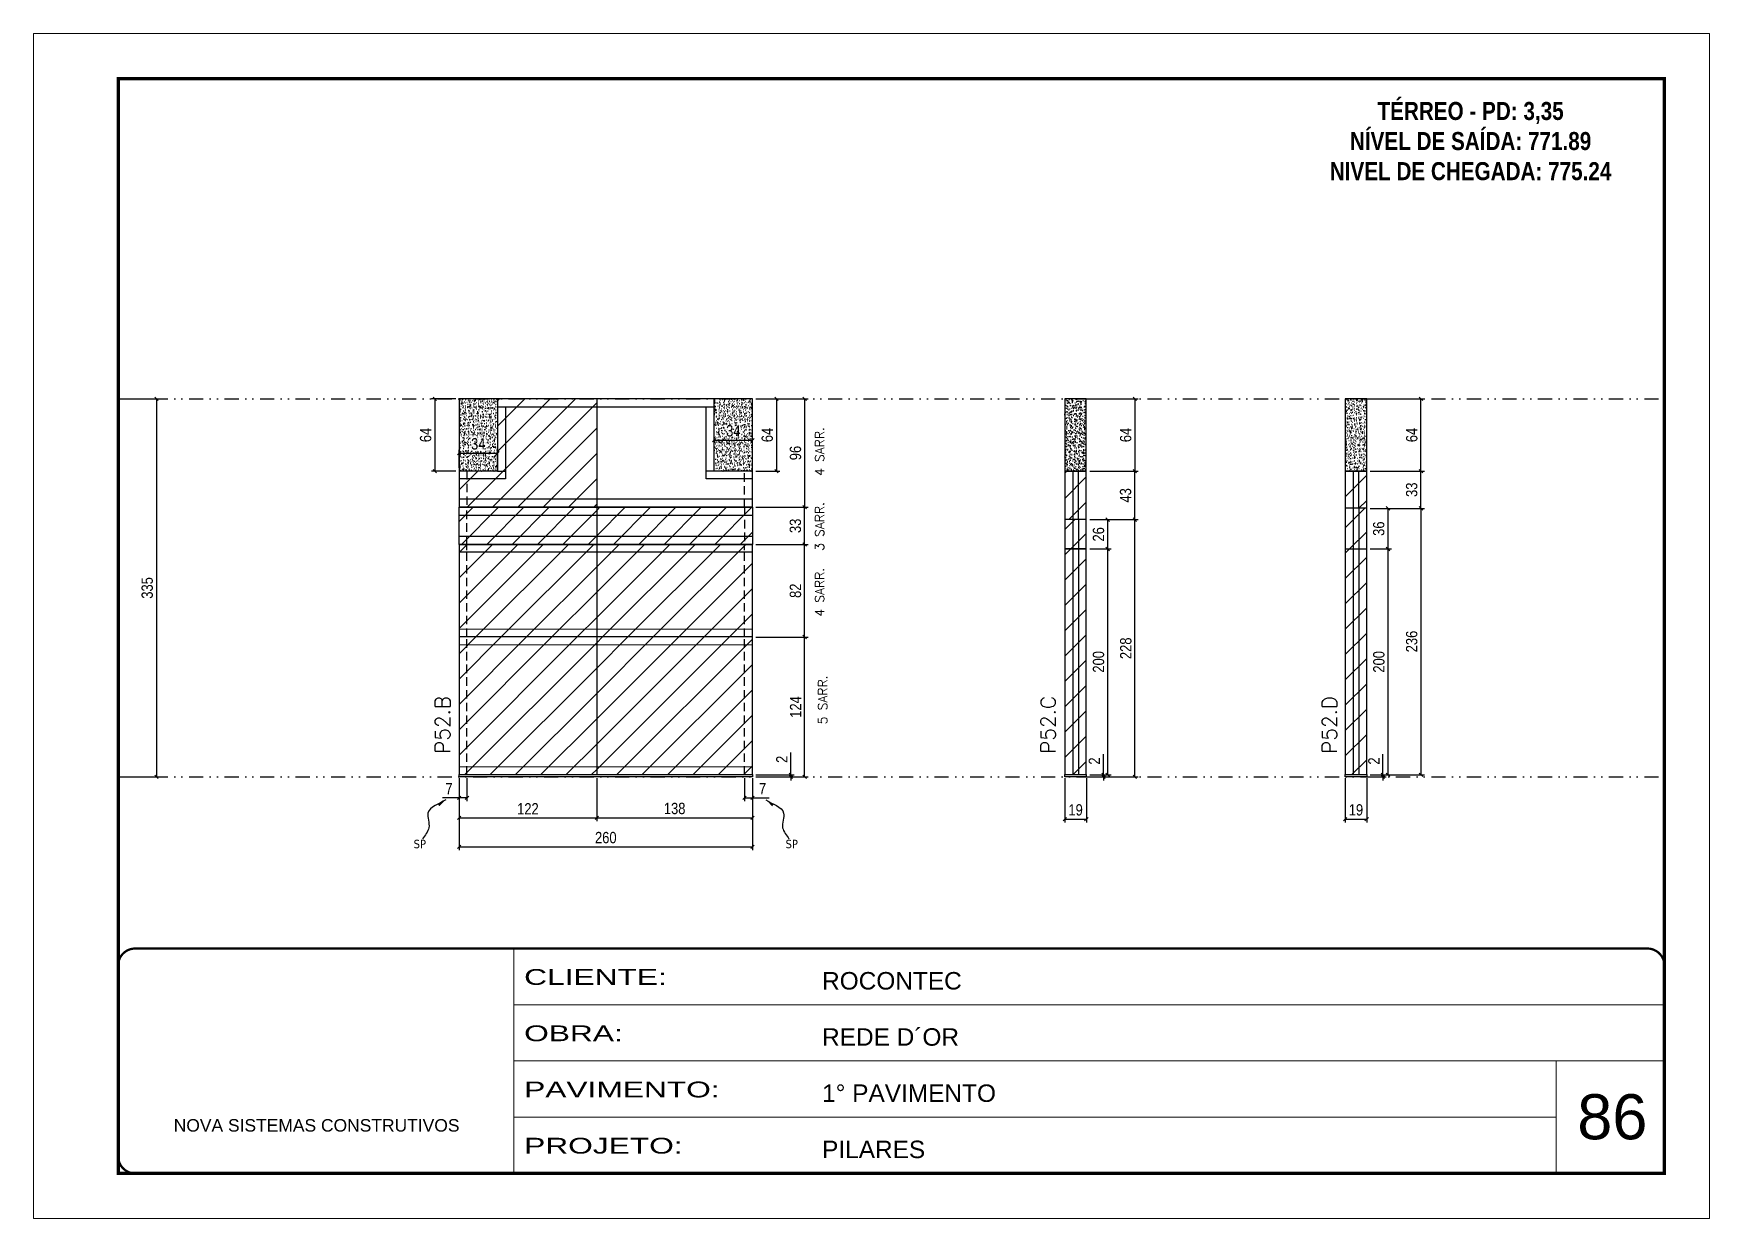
# Model space of a CAD drawing. Extents: x 2949 to 9203, y -16089 to 12527.
# Drawn here: x 4548 to 6033, y -12643 to -11593 of the extents above; entities that cross this region are included whole.
import ezdxf

# ---------------------------------------------------------------- set-up
doc = ezdxf.new("R2010")
doc.units = 0
for name, pattern in [('CONTINUO', [0]), ('DASHED', [0.75, 0.5, -0.25]), ('DIVIDE2', [0.625, 0.25, -0.125, 0, -0.125, 0, -0.125]), ('HIDDEN', [0.375, 0.25, -0.125])]:
    doc.linetypes.add(name, pattern=pattern)
for name, color, linetype, lineweight in [('CARIMBO', 255, 'Continuous', 9), ('Folhas', 255, 'Continuous', 9), ('Hachura', 251, 'Continuous', 9), ('Sarr 2.2x7', 40, 'Continuous', 9), ('SARRAFO DE PRESSAO', 251, 'DASHED', 9), ('Texto Seção', 7, 'Continuous', 15)]:
    doc.layers.add(name, color=color, linetype=linetype, lineweight=lineweight)
for name, color, linetype in [('COTA', 241, 'Continuous'), ('NOMENCLATURA', 7, 'Continuous'), ('Nível', 160, 'Continuous'), ('Painéis', 200, 'Continuous'), ('SARR_2.2x7', 40, 'Continuous'), ('Sarrafo de Pressão', 42, 'HIDDEN'), ('texto', 7, 'Continuous')]:
    doc.layers.add(name, color=color, linetype=linetype)
doc.styles.add('ARIAL', font='arial.ttf')
doc.styles.add('COTA TECNICA', font='techl___.ttf', dxfattribs={"height": 10})
doc.styles.add('COTA TECNICA-50', font='techl___.ttf', dxfattribs={"height": 10})
doc.styles.add('REGUA-120', font='ROMANS.shx', dxfattribs={"height": 15})
doc.styles.add('ROMANC', font='techb___.ttf', dxfattribs={"height": 2.5})
doc.styles.add('ROMANS', font='romans.shx')
doc.styles.get("Standard").update_dxf_attribs({"font": 'arial.ttf'})
doc.styles.add('Tecnologia', font='')
doc.styles.get('Tecnologia').set_extended_font_data('Forgotten Futurist')
doc.dimstyles.new('COTA PAINEL-50', dxfattribs={"dimtxt": 10, "dimasz": 3, "dimexe": 3, "dimexo": 3, "dimgap": 3, "dimtad": 1, "dimdec": 1, "dimzin": 12, "dimdsep": 46, "dimtxsty": 'COTA TECNICA-50', "dimblk1": 'OBLIQUE', "dimblk2": 'OBLIQUE', "dimsah": 1, "dimcen": 0.9, "dimclrd": 4, "dimclre": 4, "dimclrt": 240, "dimadec": 1, "dimazin": 3, "dimtfac": 1, "dimtdec": 1, "dimtmove": 0, "dimatfit": 3, "dimfxl": 1, "dimtolj": 1, "dimtzin": 12, "dimarcsym": 0})
doc.dimstyles.new('PAINEL', dxfattribs={"dimtxt": 10, "dimasz": 3, "dimexe": 3, "dimexo": 3, "dimgap": 3, "dimtad": 1, "dimdec": 1, "dimzin": 12, "dimdsep": 46, "dimtxsty": 'COTA TECNICA', "dimblk1": 'OBLIQUE', "dimblk2": 'OBLIQUE', "dimsah": 1, "dimcen": 0.9, "dimclrd": 4, "dimclre": 4, "dimclrt": 240, "dimadec": 1, "dimazin": 3, "dimtfac": 1, "dimtdec": 1, "dimtmove": 0, "dimatfit": 3, "dimfxl": 1, "dimtolj": 1, "dimtzin": 12, "dimarcsym": 0})
doc.dimstyles.get("Standard").update_dxf_attribs({"dimtxt": 0.18, "dimasz": 0.18, "dimexe": 0.18, "dimexo": 0.0625, "dimgap": 0.09, "dimtad": 0, "dimtih": 1, "dimtoh": 1, "dimdec": 4, "dimzin": 0, "dimdsep": 46, "dimtxsty": 'Standard', "dimcen": 0.09, "dimadec": 0, "dimazin": 0, "dimtfac": 1, "dimtdec": 4, "dimtofl": 0, "dimtmove": 0, "dimatfit": 3, "dimfxl": 1, "dimtolj": 1, "dimtzin": 0, "dimarcsym": 0})
pattern_1 = [(45, (-127670.467, -38793.522), (-11.2253202, 11.2253202), [])]

msp = doc.modelspace()

# ---------------------------------------------------------------- texts
at = {"layer": 'CARIMBO', "style": 'ARIAL'}
msp.add_text('86', height=40, dxfattribs=at).set_placement((5915.39, -12573.2))
at = {"layer": 'NOMENCLATURA', "color": 2, "insert": (5820.86, -11627.28), "char_height": 16, "attachment_point": 2, "style": 'ROMANC'}
msp.add_mtext_dynamic_manual_height_columns('\\PTÉRREO - PD: 3,35\\PNÍVEL DE SAÍDA: 771.89\\PNIVEL DE CHEGADA: 775.24', width=300.2766, gutter_width=1, heights=[0], dxfattribs=at)
at = {"layer": 'texto', "color": 0, "char_height": 7.5, "attachment_point": 5}
for insert in [(4889.81, -12311.55), (5219.36, -12311.55)]:
    msp.add_mtext('{\\fTahoma|b0|i0|c0|p34;\\C4;SP}', dxfattribs=dict(at, insert=insert))
at = {"layer": 'Texto Seção', "linetype": 'Continuous', "style": 'ROMANS'}
for s, p in [('4 SARR.', (5248.02, -11985.37)), ('3 SARR.', (5248.02, -12051.75)), ('4 SARR.', (5248.02, -12110.06)), ('5 SARR.', (5250.73, -12205.43))]:
    msp.add_text(s, height=8, rotation=90, dxfattribs=at).set_placement(p)
at = {"layer": 'Texto Seção', "char_height": 13, "width": 285.3299, "attachment_point": 7, "rotation": 90, "style": 'REGUA-120'}
for s, insert in [('P52.B', (4916.56, -12231.59)), ('P52.C', (5453.04, -12231.59)), ('P52.D', (5702.48, -12231.59))]:
    msp.add_mtext(s, dxfattribs=dict(at, insert=insert))

# ---------------------------------------------------------------- blocks, each defined once
blk = doc.blocks.new('9999999999')
at = {"color": 30, "linetype": 'CONTINUO'}
for p, q in [((98564.6, 34230.2), (98564.6, 34429.4)), ((98564.6, 34379.6), (99584, 34379.6)), ((98564.6, 34329.8), (99488, 34329.8)), ((99584, 34329.8), (99488, 34329.8)), ((99488, 34329.8), (99488, 34230.2)), ((98564.6, 34280), (99488, 34280))]:
    blk.add_line(p, q, dxfattribs=at)
at = {"color": 30, "linetype": 'CONTINUO', "const_width": 2}
blk.add_lwpolyline([(99584, 34230.2), (99584, 34414.4, 0.414214), (99569, 34429.4), (98229, 34429.4, 0.414214), (98214, 34414.4), (98214, 34245.2, 0.414214), (98229, 34230.2), (99584, 34230.2)], format="xyb", dxfattribs=at)
at = {"layer": 'Folhas'}
blk.add_lwpolyline([(98139, 34190.2), (99624, 34190.2), (99624, 35240.2), (98139, 35240.2)], close=True, dxfattribs=at)
at = {"layer": 'Folhas', "color": 30, "const_width": 3}
blk.add_lwpolyline([(98214, 34230.2), (99584, 34230.2), (99584, 35200.2), (98214, 35200.2)], close=True, dxfattribs=at)
at = {"color": 7, "linetype": 'Continuous', "ltscale": 5, "style": 'ARIAL'}
for s, height, p in [('ROCONTEC', 15.48, (98837.7, 34393.1)), ('REDE D´OR', 15.48, (98837.7, 34343.3)), ('1° PAVIMENTO', 15.483, (98837.7, 34293.5)), ('NOVA SISTEMAS CONSTRUTIVOS', 11.059, (98263.2, 34267.2)), ('PILARES', 15.48, (98837.7, 34243.7))]:
    blk.add_text(s, height=height, dxfattribs=at).set_placement(p)
at = {"layer": 'Folhas', "color": 7, "style": 'Tecnologia', "width": 1.5}
for s, p in [('CLIENTE:', (98573.7, 34397.2)), ('OBRA:', (98573.7, 34347.3)), ('PAVIMENTO:', (98573.7, 34297.5)), ('PROJETO:', (98573.7, 34247.7))]:
    blk.add_text(s, height=14, dxfattribs=at).set_placement(p)
blk = doc.blocks.new('_Oblique')
at = {"color": 0, "linetype": 'ByBlock', "lineweight": -2}
blk.add_line((-0.5, -0.5), (0.5, 0.5), dxfattribs=at)
blk = doc.blocks.new('*D3064')
at = {"layer": 'COTA', "color": 4, "linetype": 'ByBlock', "lineweight": -2, "transparency": 16777216}
for p, q in [((4625.5, -11917.1), (4659.5, -11917.1)), ((4656.5, -11917.1), (4656.5, -12252.1)), ((4625.5, -12252.1), (4659.5, -12252.1))]:
    blk.add_line(p, q, dxfattribs=at)
at = {"layer": 'Defpoints', "color": 0, "linetype": 'ByBlock', "transparency": 16777216}
for p in [(4622.5, -11917.1), (4622.5, -12252.1), (4656.5, -12252.1)]:
    blk.add_point(p, dxfattribs=at)
at = {"layer": 'COTA', "color": 4, "linetype": 'ByBlock', "lineweight": -2, "transparency": 16777216, "xscale": 3, "yscale": 3, "zscale": 3}
for p, rotation in [((4656.5, -11917.1), 90), ((4656.5, -12252.1), 270)]:
    blk.add_blockref('_Oblique', p, dxfattribs=dict(at, rotation=rotation))
at = {"layer": 'COTA', "color": 240, "linetype": 'ByBlock', "transparency": 16777216, "insert": (4648.3, -12084.6), "char_height": 10, "attachment_point": 5, "rotation": 90, "style": 'COTA TECNICA'}
blk.add_mtext('\\A1;335', dxfattribs=at)
blk = doc.blocks.new('*D3030')
at = {"layer": 'COTA', "color": 4, "lineweight": -2, "transparency": 16777216}
for p, q in [((5461.4, -12253.1), (5461.4, -12292.4)), ((5480.4, -12253.1), (5480.4, -12292.4)), ((5461.4, -12289.4), (5480.4, -12289.4))]:
    blk.add_line(p, q, dxfattribs=at)
at = {"layer": 'Defpoints', "color": 0, "transparency": 16777216}
for p in [(5461.4, -12250.1), (5480.4, -12250.1), (5480.4, -12289.4)]:
    blk.add_point(p, dxfattribs=at)
at = {"layer": 'COTA', "color": 4, "lineweight": -2, "transparency": 16777216, "xscale": 3, "yscale": 3, "zscale": 3, "rotation": 180}
blk.add_blockref('_Oblique', (5461.4, -12289.4), dxfattribs=at)
at = {"layer": 'COTA', "color": 4, "lineweight": -2, "transparency": 16777216, "xscale": 3, "yscale": 3, "zscale": 3}
blk.add_blockref('_Oblique', (5480.4, -12289.4), dxfattribs=at)
at = {"layer": 'COTA', "color": 240, "transparency": 16777216, "insert": (5470.9, -12281.3), "char_height": 10, "attachment_point": 5, "style": 'COTA TECNICA'}
blk.add_mtext('\\A1;19', dxfattribs=at)
blk = doc.blocks.new('*D3031')
at = {"layer": 'COTA', "color": 4, "lineweight": -2, "transparency": 16777216}
for p, q in [((5709.8, -12253.1), (5709.8, -12292.4)), ((5728.8, -12253.1), (5728.8, -12292.4)), ((5709.8, -12289.4), (5728.8, -12289.4))]:
    blk.add_line(p, q, dxfattribs=at)
at = {"layer": 'Defpoints', "color": 0, "transparency": 16777216}
for p in [(5709.8, -12250.1), (5728.8, -12250.1), (5728.8, -12289.4)]:
    blk.add_point(p, dxfattribs=at)
at = {"layer": 'COTA', "color": 4, "lineweight": -2, "transparency": 16777216, "xscale": 3, "yscale": 3, "zscale": 3, "rotation": 180}
blk.add_blockref('_Oblique', (5709.8, -12289.4), dxfattribs=at)
at = {"layer": 'COTA', "color": 4, "lineweight": -2, "transparency": 16777216, "xscale": 3, "yscale": 3, "zscale": 3}
blk.add_blockref('_Oblique', (5728.8, -12289.4), dxfattribs=at)
at = {"layer": 'COTA', "color": 240, "transparency": 16777216, "insert": (5719.3, -12281.3), "char_height": 10, "attachment_point": 5, "style": 'COTA TECNICA'}
blk.add_mtext('\\A1;19', dxfattribs=at)
blk = doc.blocks.new('*D3032')
at = {"layer": 'COTA', "color": 4, "lineweight": -2, "transparency": 16777216}
for p, q in [((5731.8, -12014.1), (5779.9, -12014.1)), ((5776.9, -12014.1), (5776.9, -12250.1)), ((5731.8, -12250.1), (5779.9, -12250.1))]:
    blk.add_line(p, q, dxfattribs=at)
at = {"layer": 'Defpoints', "color": 0, "transparency": 16777216}
for p in [(5728.8, -12014.1), (5728.8, -12250.1), (5776.9, -12250.1)]:
    blk.add_point(p, dxfattribs=at)
at = {"layer": 'COTA', "color": 4, "lineweight": -2, "transparency": 16777216, "xscale": 3, "yscale": 3, "zscale": 3}
for p, rotation in [((5776.9, -12014.1), 90), ((5776.9, -12250.1), 270)]:
    blk.add_blockref('_Oblique', p, dxfattribs=dict(at, rotation=rotation))
at = {"layer": 'COTA', "color": 240, "transparency": 16777216, "insert": (5768.7, -12132.1), "char_height": 10, "attachment_point": 5, "rotation": 90, "style": 'COTA TECNICA'}
blk.add_mtext('\\A1;236', dxfattribs=at)
blk = doc.blocks.new('*D3033')
at = {"layer": 'COTA', "color": 4, "lineweight": -2, "transparency": 16777216}
for p, q in [((5731.8, -11917.1), (5779.9, -11917.1)), ((5776.9, -11981.1), (5776.9, -11917.1)), ((5731.8, -11981.1), (5779.9, -11981.1))]:
    blk.add_line(p, q, dxfattribs=at)
at = {"layer": 'Defpoints', "color": 0, "transparency": 16777216}
for p in [(5728.8, -11917.1), (5776.9, -11917.1), (5728.8, -11981.1)]:
    blk.add_point(p, dxfattribs=at)
at = {"layer": 'COTA', "color": 4, "lineweight": -2, "transparency": 16777216, "xscale": 3, "yscale": 3, "zscale": 3}
for p, rotation in [((5776.9, -11917.1), 90), ((5776.9, -11981.1), 270)]:
    blk.add_blockref('_Oblique', p, dxfattribs=dict(at, rotation=rotation))
at = {"layer": 'COTA', "color": 240, "transparency": 16777216, "insert": (5768.8, -11949.1), "char_height": 10, "attachment_point": 5, "rotation": 90, "style": 'COTA TECNICA'}
blk.add_mtext('\\A1;64', dxfattribs=at)
blk = doc.blocks.new('*D3034')
at = {"layer": 'COTA', "color": 4, "lineweight": -2, "transparency": 16777216}
for p, q in [((5483.4, -12024.1), (5526.4, -12024.1)), ((5523.4, -12252.1), (5523.4, -12024.1)), ((5483.4, -12252.1), (5526.4, -12252.1))]:
    blk.add_line(p, q, dxfattribs=at)
at = {"layer": 'Defpoints', "color": 0, "transparency": 16777216}
for p in [(5480.4, -12024.1), (5523.4, -12024.1), (5480.4, -12252.1)]:
    blk.add_point(p, dxfattribs=at)
at = {"layer": 'COTA', "color": 4, "lineweight": -2, "transparency": 16777216, "xscale": 3, "yscale": 3, "zscale": 3}
for p, rotation in [((5523.4, -12024.1), 90), ((5523.4, -12252.1), 270)]:
    blk.add_blockref('_Oblique', p, dxfattribs=dict(at, rotation=rotation))
at = {"layer": 'COTA', "color": 240, "transparency": 16777216, "insert": (5515.4, -12138.1), "char_height": 10, "attachment_point": 5, "rotation": 90, "style": 'COTA TECNICA'}
blk.add_mtext('\\A1;228', dxfattribs=at)
blk = doc.blocks.new('*D3035')
at = {"layer": 'COTA', "color": 4, "lineweight": -2, "transparency": 16777216}
for p, q in [((5495.5, -12250.1), (5495.5, -12231.9)), ((5483.4, -12250.1), (5498.5, -12250.1)), ((5495.5, -12252.1), (5495.5, -12250.1)), ((5483.4, -12252.1), (5498.5, -12252.1)), ((5495.5, -12252.1), (5495.5, -12255.1))]:
    blk.add_line(p, q, dxfattribs=at)
at = {"layer": 'Defpoints', "color": 0, "transparency": 16777216}
for p in [(5480.4, -12250.1), (5495.5, -12250.1), (5480.4, -12252.1)]:
    blk.add_point(p, dxfattribs=at)
at = {"layer": 'COTA', "color": 4, "lineweight": -2, "transparency": 16777216, "xscale": 3, "yscale": 3, "zscale": 3}
for p, rotation in [((5495.5, -12250.1), 270), ((5495.5, -12252.1), 90)]:
    blk.add_blockref('_Oblique', p, dxfattribs=dict(at, rotation=rotation))
at = {"layer": 'COTA', "color": 240, "transparency": 16777216, "insert": (5487.5, -12238), "char_height": 10, "attachment_point": 5, "rotation": 90, "style": 'COTA TECNICA-50'}
blk.add_mtext('\\A1;2', dxfattribs=at)
blk = doc.blocks.new('*D3065')
at = {"layer": 'COTA', "color": 4, "linetype": 'ByBlock', "lineweight": -2, "transparency": 16777216}
for p, q in [((5483.4, -11917.1), (5526.4, -11917.1)), ((5523.4, -11917.1), (5523.4, -11981.1)), ((5483.4, -11981.1), (5526.4, -11981.1))]:
    blk.add_line(p, q, dxfattribs=at)
at = {"layer": 'Defpoints', "color": 0, "linetype": 'ByBlock', "transparency": 16777216}
for p in [(5480.4, -11917.1), (5480.4, -11981.1), (5523.4, -11981.1)]:
    blk.add_point(p, dxfattribs=at)
at = {"layer": 'COTA', "color": 4, "linetype": 'ByBlock', "lineweight": -2, "transparency": 16777216, "xscale": 3, "yscale": 3, "zscale": 3}
for p, rotation in [((5523.4, -11917.1), 90), ((5523.4, -11981.1), 270)]:
    blk.add_blockref('_Oblique', p, dxfattribs=dict(at, rotation=rotation))
at = {"layer": 'COTA', "color": 240, "linetype": 'ByBlock', "transparency": 16777216, "insert": (5515.3, -11949.1), "char_height": 10, "attachment_point": 5, "rotation": 90, "style": 'COTA TECNICA'}
blk.add_mtext('\\A1;64', dxfattribs=at)
blk = doc.blocks.new('*D3066')
at = {"layer": 'COTA', "color": 4, "linetype": 'ByBlock', "lineweight": -2, "transparency": 16777216}
for p, q in [((5483.4, -12050.1), (5502.3, -12050.1)), ((5499.3, -12250.1), (5499.3, -12050.1)), ((5483.4, -12250.1), (5502.3, -12250.1))]:
    blk.add_line(p, q, dxfattribs=at)
at = {"layer": 'Defpoints', "color": 0, "linetype": 'ByBlock', "transparency": 16777216}
for p in [(5480.4, -12050.1), (5499.3, -12050.1), (5480.4, -12250.1)]:
    blk.add_point(p, dxfattribs=at)
at = {"layer": 'COTA', "color": 4, "linetype": 'ByBlock', "lineweight": -2, "transparency": 16777216, "xscale": 3, "yscale": 3, "zscale": 3}
for p, rotation in [((5499.3, -12050.1), 90), ((5499.3, -12250.1), 270)]:
    blk.add_blockref('_Oblique', p, dxfattribs=dict(at, rotation=rotation))
at = {"layer": 'COTA', "color": 240, "linetype": 'ByBlock', "transparency": 16777216, "insert": (5491.2, -12150.1), "char_height": 10, "attachment_point": 5, "rotation": 90, "style": 'COTA TECNICA'}
blk.add_mtext('\\A1;200', dxfattribs=at)
blk = doc.blocks.new('*D3067')
at = {"layer": 'COTA', "color": 4, "linetype": 'ByBlock', "lineweight": -2, "transparency": 16777216}
for p, q in [((5483.4, -12024.1), (5502.3, -12024.1)), ((5499.3, -12050.1), (5499.3, -12024.1)), ((5483.4, -12050.1), (5502.3, -12050.1))]:
    blk.add_line(p, q, dxfattribs=at)
at = {"layer": 'Defpoints', "color": 0, "linetype": 'ByBlock', "transparency": 16777216}
for p in [(5480.4, -12024.1), (5499.3, -12024.1), (5480.4, -12050.1)]:
    blk.add_point(p, dxfattribs=at)
at = {"layer": 'COTA', "color": 4, "linetype": 'ByBlock', "lineweight": -2, "transparency": 16777216, "xscale": 3, "yscale": 3, "zscale": 3}
for p, rotation in [((5499.3, -12024.1), 90), ((5499.3, -12050.1), 270)]:
    blk.add_blockref('_Oblique', p, dxfattribs=dict(at, rotation=rotation))
at = {"layer": 'COTA', "color": 240, "linetype": 'ByBlock', "transparency": 16777216, "insert": (5491.2, -12037.1), "char_height": 10, "attachment_point": 5, "rotation": 90, "style": 'COTA TECNICA'}
blk.add_mtext('\\A1;26', dxfattribs=at)
blk = doc.blocks.new('*D3036')
at = {"layer": 'COTA', "color": 4, "linetype": 'ByBlock', "lineweight": -2, "transparency": 16777216}
for p, q in [((5731.8, -12050.1), (5750.7, -12050.1)), ((5747.7, -12250.1), (5747.7, -12050.1)), ((5731.8, -12250.1), (5750.7, -12250.1))]:
    blk.add_line(p, q, dxfattribs=at)
at = {"layer": 'Defpoints', "color": 0, "linetype": 'ByBlock', "transparency": 16777216}
for p in [(5728.8, -12050.1), (5747.7, -12050.1), (5728.8, -12250.1)]:
    blk.add_point(p, dxfattribs=at)
at = {"layer": 'COTA', "color": 4, "linetype": 'ByBlock', "lineweight": -2, "transparency": 16777216, "xscale": 3, "yscale": 3, "zscale": 3}
for p, rotation in [((5747.7, -12050.1), 90), ((5747.7, -12250.1), 270)]:
    blk.add_blockref('_Oblique', p, dxfattribs=dict(at, rotation=rotation))
at = {"layer": 'COTA', "color": 240, "linetype": 'ByBlock', "transparency": 16777216, "insert": (5739.6, -12150.1), "char_height": 10, "attachment_point": 5, "rotation": 90, "style": 'COTA TECNICA'}
blk.add_mtext('\\A1;200', dxfattribs=at)
blk = doc.blocks.new('*D3037')
at = {"layer": 'COTA', "color": 4, "linetype": 'ByBlock', "lineweight": -2, "transparency": 16777216}
for p, q in [((5731.8, -12014.1), (5750.7, -12014.1)), ((5747.7, -12050.1), (5747.7, -12014.1)), ((5731.8, -12050.1), (5750.7, -12050.1))]:
    blk.add_line(p, q, dxfattribs=at)
at = {"layer": 'Defpoints', "color": 0, "linetype": 'ByBlock', "transparency": 16777216}
for p in [(5728.8, -12014.1), (5747.7, -12014.1), (5728.8, -12050.1)]:
    blk.add_point(p, dxfattribs=at)
at = {"layer": 'COTA', "color": 4, "linetype": 'ByBlock', "lineweight": -2, "transparency": 16777216, "xscale": 3, "yscale": 3, "zscale": 3}
for p, rotation in [((5747.7, -12014.1), 90), ((5747.7, -12050.1), 270)]:
    blk.add_blockref('_Oblique', p, dxfattribs=dict(at, rotation=rotation))
at = {"layer": 'COTA', "color": 240, "linetype": 'ByBlock', "transparency": 16777216, "insert": (5739.5, -12032.1), "char_height": 10, "attachment_point": 5, "rotation": 90, "style": 'COTA TECNICA'}
blk.add_mtext('\\A1;36', dxfattribs=at)
blk = doc.blocks.new('*D3038')
at = {"layer": 'COTA', "color": 4, "lineweight": -2, "transparency": 16777216}
for p, q in [((4924.6, -12253.1), (4924.6, -12317)), ((5184.6, -12253.1), (5184.6, -12317)), ((4924.6, -12314), (5184.6, -12314))]:
    blk.add_line(p, q, dxfattribs=at)
at = {"layer": 'Defpoints', "color": 0, "transparency": 16777216}
for p in [(4924.6, -12250.1), (5184.6, -12250.1), (5184.6, -12314)]:
    blk.add_point(p, dxfattribs=at)
at = {"layer": 'COTA', "color": 4, "lineweight": -2, "transparency": 16777216, "xscale": 3, "yscale": 3, "zscale": 3, "rotation": 180}
blk.add_blockref('_Oblique', (4924.6, -12314), dxfattribs=at)
at = {"layer": 'COTA', "color": 4, "lineweight": -2, "transparency": 16777216, "xscale": 3, "yscale": 3, "zscale": 3}
blk.add_blockref('_Oblique', (5184.6, -12314), dxfattribs=at)
at = {"layer": 'COTA', "color": 240, "transparency": 16777216, "insert": (5054.6, -12305.9), "char_height": 10, "attachment_point": 5, "style": 'COTA TECNICA'}
blk.add_mtext('\\A1;260', dxfattribs=at)
blk = doc.blocks.new('*D3039')
at = {"layer": 'COTA', "color": 4, "lineweight": -2, "transparency": 16777216}
for p, q in [((4924.6, -12255.1), (4924.6, -12273.6)), ((4931.6, -12253.1), (4931.6, -12273.6)), ((4924.6, -12270.6), (4909.9, -12270.6)), ((4931.6, -12270.6), (4924.6, -12270.6))]:
    blk.add_line(p, q, dxfattribs=at)
at = {"layer": 'Defpoints', "color": 0, "transparency": 16777216}
for p in [(4931.6, -12250.1), (4924.6, -12252.1), (4924.6, -12270.6)]:
    blk.add_point(p, dxfattribs=at)
at = {"layer": 'COTA', "color": 4, "lineweight": -2, "transparency": 16777216, "xscale": 3, "yscale": 3, "zscale": 3, "rotation": 180}
blk.add_blockref('_Oblique', (4924.6, -12270.6), dxfattribs=at)
at = {"layer": 'COTA', "color": 4, "lineweight": -2, "transparency": 16777216, "xscale": 3, "yscale": 3, "zscale": 3}
blk.add_blockref('_Oblique', (4931.6, -12270.6), dxfattribs=at)
at = {"layer": 'COTA', "color": 240, "transparency": 16777216, "insert": (4915.7, -12262.5), "char_height": 10, "attachment_point": 5, "style": 'COTA TECNICA-50'}
blk.add_mtext('\\A1;7', dxfattribs=at)
blk = doc.blocks.new('*D3040')
at = {"layer": 'COTA', "color": 4, "lineweight": -2, "transparency": 16777216}
for p, q in [((5177.6, -12253.1), (5177.6, -12273.6)), ((5184.6, -12255.1), (5184.6, -12273.6)), ((5177.6, -12270.6), (5184.6, -12270.6)), ((5184.6, -12270.6), (5199.3, -12270.6))]:
    blk.add_line(p, q, dxfattribs=at)
at = {"layer": 'Defpoints', "color": 0, "transparency": 16777216}
for p in [(5177.6, -12250.1), (5184.6, -12252.1), (5184.6, -12270.6)]:
    blk.add_point(p, dxfattribs=at)
at = {"layer": 'COTA', "color": 4, "lineweight": -2, "transparency": 16777216, "xscale": 3, "yscale": 3, "zscale": 3, "rotation": 180}
blk.add_blockref('_Oblique', (5177.6, -12270.6), dxfattribs=at)
at = {"layer": 'COTA', "color": 4, "lineweight": -2, "transparency": 16777216, "xscale": 3, "yscale": 3, "zscale": 3}
blk.add_blockref('_Oblique', (5184.6, -12270.6), dxfattribs=at)
at = {"layer": 'COTA', "color": 240, "transparency": 16777216, "insert": (5193.5, -12262.5), "char_height": 10, "attachment_point": 5, "style": 'COTA TECNICA-50'}
blk.add_mtext('\\A1;7', dxfattribs=at)
blk = doc.blocks.new('*D3041')
at = {"layer": 'COTA', "color": 4, "lineweight": -2, "transparency": 16777216}
for p, q in [((5187.6, -12128.1), (5233.8, -12128.1)), ((5230.8, -12252.1), (5230.8, -12128.1)), ((5187.6, -12252.1), (5233.8, -12252.1))]:
    blk.add_line(p, q, dxfattribs=at)
at = {"layer": 'Defpoints', "color": 0, "transparency": 16777216}
for p in [(5184.6, -12128.1), (5230.8, -12128.1), (5184.6, -12252.1)]:
    blk.add_point(p, dxfattribs=at)
at = {"layer": 'COTA', "color": 4, "lineweight": -2, "transparency": 16777216, "xscale": 3, "yscale": 3, "zscale": 3}
for p, rotation in [((5230.8, -12128.1), 90), ((5230.8, -12252.1), 270)]:
    blk.add_blockref('_Oblique', p, dxfattribs=dict(at, rotation=rotation))
at = {"layer": 'COTA', "color": 240, "transparency": 16777216, "insert": (5222.8, -12190.1), "char_height": 10, "attachment_point": 5, "rotation": 90, "style": 'COTA TECNICA-50'}
blk.add_mtext('\\A1;124', dxfattribs=at)
blk = doc.blocks.new('*D3042')
at = {"layer": 'COTA', "color": 4, "lineweight": -2, "transparency": 16777216}
for p, q in [((5218.6, -12250.1), (5218.6, -12230.4)), ((5187.6, -12250.1), (5221.6, -12250.1)), ((5218.6, -12252.1), (5218.6, -12250.1)), ((5187.6, -12252.1), (5221.6, -12252.1)), ((5218.6, -12252.1), (5218.6, -12255.1))]:
    blk.add_line(p, q, dxfattribs=at)
at = {"layer": 'Defpoints', "color": 0, "transparency": 16777216}
for p in [(5184.6, -12250.1), (5184.6, -12252.1), (5218.6, -12252.1)]:
    blk.add_point(p, dxfattribs=at)
at = {"layer": 'COTA', "color": 4, "lineweight": -2, "transparency": 16777216, "xscale": 3, "yscale": 3, "zscale": 3}
for p, rotation in [((5218.6, -12250.1), 270), ((5218.6, -12252.1), 90)]:
    blk.add_blockref('_Oblique', p, dxfattribs=dict(at, rotation=rotation))
at = {"layer": 'COTA', "color": 240, "transparency": 16777216, "insert": (5210.6, -12236.5), "char_height": 10, "attachment_point": 5, "rotation": 90, "style": 'COTA TECNICA-50'}
blk.add_mtext('\\A1;2', dxfattribs=at)
blk = doc.blocks.new('*D3043')
at = {"layer": 'COTA', "color": 4, "linetype": 'ByBlock', "lineweight": -2, "transparency": 16777216}
for p, q in [((5187.6, -11917.1), (5233.8, -11917.1)), ((5230.8, -11917.1), (5230.8, -12013.1)), ((5187.6, -12013.1), (5233.8, -12013.1))]:
    blk.add_line(p, q, dxfattribs=at)
at = {"layer": 'Defpoints', "color": 0, "linetype": 'ByBlock', "transparency": 16777216}
for p in [(5184.6, -11917.1), (5184.6, -12013.1), (5230.8, -12013.1)]:
    blk.add_point(p, dxfattribs=at)
at = {"layer": 'COTA', "color": 4, "linetype": 'ByBlock', "lineweight": -2, "transparency": 16777216, "xscale": 3, "yscale": 3, "zscale": 3}
for p, rotation in [((5230.8, -11917.1), 90), ((5230.8, -12013.1), 270)]:
    blk.add_blockref('_Oblique', p, dxfattribs=dict(at, rotation=rotation))
at = {"layer": 'COTA', "color": 240, "linetype": 'ByBlock', "transparency": 16777216, "insert": (5222.7, -11965.1), "char_height": 10, "attachment_point": 5, "rotation": 90, "style": 'COTA TECNICA'}
blk.add_mtext('\\A1;96', dxfattribs=at)
blk = doc.blocks.new('*D3044')
at = {"layer": 'COTA', "color": 4, "linetype": 'ByBlock', "lineweight": -2, "transparency": 16777216}
for p, q in [((5187.6, -12046.1), (5233.8, -12046.1)), ((5230.8, -12128.1), (5230.8, -12046.1)), ((5187.6, -12128.1), (5233.8, -12128.1))]:
    blk.add_line(p, q, dxfattribs=at)
at = {"layer": 'Defpoints', "color": 0, "linetype": 'ByBlock', "transparency": 16777216}
for p in [(5184.6, -12046.1), (5230.8, -12046.1), (5184.6, -12128.1)]:
    blk.add_point(p, dxfattribs=at)
at = {"layer": 'COTA', "color": 4, "linetype": 'ByBlock', "lineweight": -2, "transparency": 16777216, "xscale": 3, "yscale": 3, "zscale": 3}
for p, rotation in [((5230.8, -12046.1), 90), ((5230.8, -12128.1), 270)]:
    blk.add_blockref('_Oblique', p, dxfattribs=dict(at, rotation=rotation))
at = {"layer": 'COTA', "color": 240, "linetype": 'ByBlock', "transparency": 16777216, "insert": (5222.7, -12087.1), "char_height": 10, "attachment_point": 5, "rotation": 90, "style": 'COTA TECNICA'}
blk.add_mtext('\\A1;82', dxfattribs=at)
blk = doc.blocks.new('*D3068')
at = {"layer": 'COTA', "color": 4, "linetype": 'ByBlock', "lineweight": -2, "transparency": 16777216}
for p, q in [((4924.6, -12253.1), (4924.6, -12291.4)), ((5046.6, -12253.1), (5046.6, -12291.4)), ((4924.6, -12288.4), (5046.6, -12288.4))]:
    blk.add_line(p, q, dxfattribs=at)
at = {"layer": 'Defpoints', "color": 0, "linetype": 'ByBlock', "transparency": 16777216}
for p in [(4924.6, -12250.1), (5046.6, -12250.1), (5046.6, -12288.4)]:
    blk.add_point(p, dxfattribs=at)
at = {"layer": 'COTA', "color": 4, "linetype": 'ByBlock', "lineweight": -2, "transparency": 16777216, "xscale": 3, "yscale": 3, "zscale": 3, "rotation": 180}
blk.add_blockref('_Oblique', (4924.6, -12288.4), dxfattribs=at)
at = {"layer": 'COTA', "color": 4, "linetype": 'ByBlock', "lineweight": -2, "transparency": 16777216, "xscale": 3, "yscale": 3, "zscale": 3}
blk.add_blockref('_Oblique', (5046.6, -12288.4), dxfattribs=at)
at = {"layer": 'COTA', "color": 240, "linetype": 'ByBlock', "transparency": 16777216, "insert": (4985.6, -12280.3), "char_height": 10, "attachment_point": 5, "style": 'COTA TECNICA'}
blk.add_mtext('\\A1;122', dxfattribs=at)
blk = doc.blocks.new('*D3069')
at = {"layer": 'COTA', "color": 4, "linetype": 'ByBlock', "lineweight": -2, "transparency": 16777216}
for p, q in [((5046.6, -12253.1), (5046.6, -12291.4)), ((5184.6, -12255.1), (5184.6, -12291.4)), ((5046.6, -12288.4), (5184.6, -12288.4))]:
    blk.add_line(p, q, dxfattribs=at)
at = {"layer": 'Defpoints', "color": 0, "linetype": 'ByBlock', "transparency": 16777216}
for p in [(5046.6, -12250.1), (5184.6, -12252.1), (5184.6, -12288.4)]:
    blk.add_point(p, dxfattribs=at)
at = {"layer": 'COTA', "color": 4, "linetype": 'ByBlock', "lineweight": -2, "transparency": 16777216, "xscale": 3, "yscale": 3, "zscale": 3, "rotation": 180}
blk.add_blockref('_Oblique', (5046.6, -12288.4), dxfattribs=at)
at = {"layer": 'COTA', "color": 4, "linetype": 'ByBlock', "lineweight": -2, "transparency": 16777216, "xscale": 3, "yscale": 3, "zscale": 3}
blk.add_blockref('_Oblique', (5184.6, -12288.4), dxfattribs=at)
at = {"layer": 'COTA', "color": 240, "linetype": 'ByBlock', "transparency": 16777216, "insert": (5115.6, -12280.1), "char_height": 10, "attachment_point": 5, "style": 'COTA TECNICA'}
blk.add_mtext('\\A1;138', dxfattribs=at)
blk = doc.blocks.new('*D3070')
at = {"layer": 'COTA', "color": 4, "linetype": 'ByBlock', "lineweight": -2, "transparency": 16777216}
for p, q in [((5187.6, -11917.1), (5208.8, -11917.1)), ((5205.8, -11917.1), (5205.8, -11981.1)), ((5187.6, -11981.1), (5208.8, -11981.1))]:
    blk.add_line(p, q, dxfattribs=at)
at = {"layer": 'Defpoints', "color": 0, "linetype": 'ByBlock', "transparency": 16777216}
for p in [(5184.6, -11917.1), (5184.6, -11981.1), (5205.8, -11981.1)]:
    blk.add_point(p, dxfattribs=at)
at = {"layer": 'COTA', "color": 4, "linetype": 'ByBlock', "lineweight": -2, "transparency": 16777216, "xscale": 3, "yscale": 3, "zscale": 3}
for p, rotation in [((5205.8, -11917.1), 90), ((5205.8, -11981.1), 270)]:
    blk.add_blockref('_Oblique', p, dxfattribs=dict(at, rotation=rotation))
at = {"layer": 'COTA', "color": 240, "linetype": 'ByBlock', "transparency": 16777216, "insert": (5197.7, -11949.1), "char_height": 10, "attachment_point": 5, "rotation": 90, "style": 'COTA TECNICA'}
blk.add_mtext('\\A1;64', dxfattribs=at)
blk = doc.blocks.new('*D3071')
at = {"layer": 'COTA', "color": 4, "linetype": 'ByBlock', "lineweight": -2, "transparency": 16777216}
for p, q in [((4921.6, -11917.1), (4900.1, -11917.1)), ((4903.1, -11917.1), (4903.1, -11981.1)), ((4921.6, -11981.1), (4900.1, -11981.1))]:
    blk.add_line(p, q, dxfattribs=at)
at = {"layer": 'Defpoints', "color": 0, "linetype": 'ByBlock', "transparency": 16777216}
for p in [(4924.6, -11917.1), (4903.1, -11981.1), (4924.6, -11981.1)]:
    blk.add_point(p, dxfattribs=at)
at = {"layer": 'COTA', "color": 4, "linetype": 'ByBlock', "lineweight": -2, "transparency": 16777216, "xscale": 3, "yscale": 3, "zscale": 3}
for p, rotation in [((4903.1, -11917.1), 90), ((4903.1, -11981.1), 270)]:
    blk.add_blockref('_Oblique', p, dxfattribs=dict(at, rotation=rotation))
at = {"layer": 'COTA', "color": 240, "linetype": 'ByBlock', "transparency": 16777216, "insert": (4895, -11949.1), "char_height": 10, "attachment_point": 5, "rotation": 90, "style": 'COTA TECNICA'}
blk.add_mtext('\\A1;64', dxfattribs=at)
blk = doc.blocks.new('*D3072')
at = {"layer": 'COTA', "color": 4, "linetype": 'ByBlock', "lineweight": -2, "transparency": 16777216}
for p, q in [((5743.2, -12250.1), (5743.2, -12231.9)), ((5731.8, -12250.1), (5746.2, -12250.1)), ((5743.2, -12252.1), (5743.2, -12250.1)), ((5731.8, -12252.1), (5746.2, -12252.1)), ((5743.2, -12252.1), (5743.2, -12255.1))]:
    blk.add_line(p, q, dxfattribs=at)
at = {"layer": 'Defpoints', "color": 0, "linetype": 'ByBlock', "transparency": 16777216}
for p in [(5728.8, -12250.1), (5743.2, -12250.1), (5728.8, -12252.1)]:
    blk.add_point(p, dxfattribs=at)
at = {"layer": 'COTA', "color": 4, "linetype": 'ByBlock', "lineweight": -2, "transparency": 16777216, "xscale": 3, "yscale": 3, "zscale": 3}
for p, rotation in [((5743.2, -12250.1), 270), ((5743.2, -12252.1), 90)]:
    blk.add_blockref('_Oblique', p, dxfattribs=dict(at, rotation=rotation))
at = {"layer": 'COTA', "color": 240, "linetype": 'ByBlock', "transparency": 16777216, "insert": (5735.2, -12238), "char_height": 10, "attachment_point": 5, "rotation": 90, "style": 'COTA TECNICA'}
blk.add_mtext('\\A1;2', dxfattribs=at)
blk = doc.blocks.new('*D3073')
at = {"layer": 'COTA', "color": 4, "linetype": 'ByBlock', "lineweight": -2, "transparency": 16777216}
for p, q in [((4924.6, -11978.1), (4924.6, -11962.2)), ((4924.6, -11965.2), (4958.6, -11965.2)), ((4958.6, -11978.1), (4958.6, -11962.2))]:
    blk.add_line(p, q, dxfattribs=at)
at = {"layer": 'Defpoints', "color": 0, "linetype": 'ByBlock', "transparency": 16777216}
for p in [(4958.6, -11965.2), (4924.6, -11981.1), (4958.6, -11981.1)]:
    blk.add_point(p, dxfattribs=at)
at = {"layer": 'COTA', "color": 4, "linetype": 'ByBlock', "lineweight": -2, "transparency": 16777216, "xscale": 3, "yscale": 3, "zscale": 3, "rotation": 180}
blk.add_blockref('_Oblique', (4924.6, -11965.2), dxfattribs=at)
at = {"layer": 'COTA', "color": 4, "linetype": 'ByBlock', "lineweight": -2, "transparency": 16777216, "xscale": 3, "yscale": 3, "zscale": 3}
blk.add_blockref('_Oblique', (4958.6, -11965.2), dxfattribs=at)
at = {"layer": 'COTA', "color": 240, "linetype": 'ByBlock', "transparency": 16777216, "insert": (4941.6, -11957), "char_height": 10, "attachment_point": 5, "style": 'COTA TECNICA'}
blk.add_mtext('\\A1;34', dxfattribs=at)
blk = doc.blocks.new('*D3074')
at = {"layer": 'COTA', "color": 4, "linetype": 'ByBlock', "lineweight": -2, "transparency": 16777216}
for p, q in [((5150.6, -11978.1), (5150.6, -11950.7)), ((5150.6, -11953.7), (5184.6, -11953.7)), ((5184.6, -11978.1), (5184.6, -11950.7))]:
    blk.add_line(p, q, dxfattribs=at)
at = {"layer": 'Defpoints', "color": 0, "linetype": 'ByBlock', "transparency": 16777216}
for p in [(5184.6, -11953.7), (5150.6, -11981.1), (5184.6, -11981.1)]:
    blk.add_point(p, dxfattribs=at)
at = {"layer": 'COTA', "color": 4, "linetype": 'ByBlock', "lineweight": -2, "transparency": 16777216, "xscale": 3, "yscale": 3, "zscale": 3, "rotation": 180}
blk.add_blockref('_Oblique', (5150.6, -11953.7), dxfattribs=at)
at = {"layer": 'COTA', "color": 4, "linetype": 'ByBlock', "lineweight": -2, "transparency": 16777216, "xscale": 3, "yscale": 3, "zscale": 3}
blk.add_blockref('_Oblique', (5184.6, -11953.7), dxfattribs=at)
at = {"layer": 'COTA', "color": 240, "linetype": 'ByBlock', "transparency": 16777216, "insert": (5167.6, -11945.5), "char_height": 10, "attachment_point": 5, "style": 'COTA TECNICA'}
blk.add_mtext('\\A1;34', dxfattribs=at)
blk = doc.blocks.new('*D3047')
at = {"layer": 'COTA', "color": 4, "lineweight": -2, "transparency": 16777216}
for p, q in [((5483.4, -11981.1), (5526.4, -11981.1)), ((5523.4, -12024.1), (5523.4, -11981.1)), ((5483.4, -12024.1), (5526.4, -12024.1))]:
    blk.add_line(p, q, dxfattribs=at)
at = {"layer": 'Defpoints', "color": 0, "transparency": 16777216}
for p in [(5480.4, -11981.1), (5523.4, -11981.1), (5480.4, -12024.1)]:
    blk.add_point(p, dxfattribs=at)
at = {"layer": 'COTA', "color": 4, "lineweight": -2, "transparency": 16777216, "xscale": 3, "yscale": 3, "zscale": 3}
for p, rotation in [((5523.4, -11981.1), 90), ((5523.4, -12024.1), 270)]:
    blk.add_blockref('_Oblique', p, dxfattribs=dict(at, rotation=rotation))
at = {"layer": 'COTA', "color": 240, "transparency": 16777216, "insert": (5515.2, -12002.6), "char_height": 10, "attachment_point": 5, "rotation": 90, "style": 'COTA TECNICA'}
blk.add_mtext('\\A1;43', dxfattribs=at)
blk = doc.blocks.new('*D3048')
at = {"layer": 'COTA', "color": 4, "lineweight": -2, "transparency": 16777216}
for p, q in [((5731.8, -11981.1), (5779.9, -11981.1)), ((5776.9, -12014.1), (5776.9, -11981.1)), ((5731.8, -12014.1), (5779.9, -12014.1))]:
    blk.add_line(p, q, dxfattribs=at)
at = {"layer": 'Defpoints', "color": 0, "transparency": 16777216}
for p in [(5728.8, -11981.1), (5776.9, -11981.1), (5728.8, -12014.1)]:
    blk.add_point(p, dxfattribs=at)
at = {"layer": 'COTA', "color": 4, "lineweight": -2, "transparency": 16777216, "xscale": 3, "yscale": 3, "zscale": 3}
for p, rotation in [((5776.9, -11981.1), 90), ((5776.9, -12014.1), 270)]:
    blk.add_blockref('_Oblique', p, dxfattribs=dict(at, rotation=rotation))
at = {"layer": 'COTA', "color": 240, "transparency": 16777216, "insert": (5768.7, -11997.6), "char_height": 10, "attachment_point": 5, "rotation": 90, "style": 'COTA TECNICA'}
blk.add_mtext('\\A1;33', dxfattribs=at)
blk = doc.blocks.new('*D3049')
at = {"layer": 'COTA', "color": 4, "lineweight": -2, "transparency": 16777216}
for p, q in [((5187.6, -12013.1), (5233.8, -12013.1)), ((5230.8, -12046.1), (5230.8, -12013.1)), ((5187.6, -12046.1), (5233.8, -12046.1))]:
    blk.add_line(p, q, dxfattribs=at)
at = {"layer": 'Defpoints', "color": 0, "transparency": 16777216}
for p in [(5184.6, -12013.1), (5230.8, -12013.1), (5184.6, -12046.1)]:
    blk.add_point(p, dxfattribs=at)
at = {"layer": 'COTA', "color": 4, "lineweight": -2, "transparency": 16777216, "xscale": 3, "yscale": 3, "zscale": 3}
for p, rotation in [((5230.8, -12013.1), 90), ((5230.8, -12046.1), 270)]:
    blk.add_blockref('_Oblique', p, dxfattribs=dict(at, rotation=rotation))
at = {"layer": 'COTA', "color": 240, "transparency": 16777216, "insert": (5222.6, -12029.6), "char_height": 10, "attachment_point": 5, "rotation": 90, "style": 'COTA TECNICA'}
blk.add_mtext('\\A1;33', dxfattribs=at)

# ---------------------------------------------------------------- dimensions: what is measured, and where the dimension line sits
at = {"layer": 'COTA', "linetype": 'ByBlock'}
for base, p1, p2, picture, middle in [((4656.53, -12252.06), (4622.53, -11917.06), (4622.53, -12252.06), '*D3064', (4648.31, -12084.56)), ((4903.14, -11981.06), (4924.59, -11917.06), (4924.59, -11981.06), '*D3071', (4895.04, -11949.06)), ((5205.79, -11981.06), (5184.59, -11917.06), (5184.59, -11981.06), '*D3070', (5197.69, -11949.06)), ((5523.45, -11981.06), (5480.37, -11917.06), (5480.37, -11981.06), '*D3065', (5515.35, -11949.06)), ((5230.83, -12046.06), (5184.59, -12128.06), (5184.59, -12046.06), '*D3044', (5222.73, -12087.06)), ((5499.27, -12050.06), (5480.37, -12250.06), (5480.37, -12050.06), '*D3066', (5491.17, -12150.06)), ((5747.72, -12050.06), (5728.81, -12250.06), (5728.81, -12050.06), '*D3036', (5739.62, -12150.06)), ((5743.23, -12250.06), (5728.81, -12252.06), (5728.81, -12250.06), '*D3072', (5735.23, -12238))]:
    dim = msp.add_linear_dim(base=base, p1=p1, p2=p2, angle=90, dimstyle='PAINEL', dxfattribs=at)
    dim.commit()
    dim.dimension.update_dxf_attribs({"geometry": picture, "text_midpoint": middle})
dim = msp.add_linear_dim(base=(5230.83, -12013.06), p1=(5184.59, -11917.06), p2=(5184.59, -12013.06), angle=90, dimstyle='PAINEL', dxfattribs=at)
dim.commit()
dim.dimension.update_dxf_attribs({"geometry": '*D3043', "text_midpoint": (5230.83, -11965.06), "dimtype": 160})
at = {"layer": 'COTA'}
for base, p1, p2, picture, middle in [((5776.94, -11917.06), (5728.81, -11981.06), (5728.81, -11917.06), '*D3033', (5768.84, -11949.06)), ((5776.94, -12250.06), (5728.81, -12014.06), (5728.81, -12250.06), '*D3032', (5768.72, -12132.06)), ((5523.45, -12024.06), (5480.37, -12252.06), (5480.37, -12024.06), '*D3034', (5515.35, -12138.06))]:
    dim = msp.add_linear_dim(base=base, p1=p1, p2=p2, angle=90, dimstyle='PAINEL', override={"dimarcsym": 2}, dxfattribs=at)
    dim.commit()
    dim.dimension.update_dxf_attribs({"geometry": picture, "text_midpoint": middle})
at = {"layer": 'COTA', "linetype": 'ByBlock'}
for base, p1, p2, picture, middle in [((5184.59, -11953.72), (5150.59, -11981.06), (5184.59, -11981.06), '*D3074', (5167.59, -11945.5)), ((4958.59, -11965.22), (4924.59, -11981.06), (4958.59, -11981.06), '*D3073', (4941.59, -11957)), ((5046.59, -12288.37), (4924.59, -12250.06), (5046.59, -12250.06), '*D3068', (4985.59, -12280.31))]:
    dim = msp.add_linear_dim(base=base, p1=p1, p2=p2, dimstyle='PAINEL', dxfattribs=at)
    dim.commit()
    dim.dimension.update_dxf_attribs({"geometry": picture, "text_midpoint": middle})
at = {"layer": 'COTA'}
for base, p1, p2, angle, dimstyle, picture, middle in [((5523.45, -11981.06), (5480.37, -12024.06), (5480.37, -11981.06), 90, 'PAINEL', '*D3047', (5515.23, -12002.56)), ((5776.94, -11981.06), (5728.81, -12014.06), (5728.81, -11981.06), 90, 'PAINEL', '*D3048', (5768.72, -11997.56)), ((5230.83, -12013.06), (5184.59, -12046.06), (5184.59, -12013.06), 90, 'PAINEL', '*D3049', (5222.61, -12029.56)), ((5230.83, -12128.06), (5184.59, -12252.06), (5184.59, -12128.06), 90, 'COTA PAINEL-50', '*D3041', (5222.75, -12190.06)), ((4924.59, -12270.57), (4931.59, -12250.06), (4924.59, -12252.06), 180, 'COTA PAINEL-50', '*D3039', (4915.72, -12262.5))]:
    dim = msp.add_linear_dim(base=base, p1=p1, p2=p2, angle=angle, dimstyle=dimstyle, dxfattribs=at)
    dim.commit()
    dim.dimension.update_dxf_attribs({"geometry": picture, "text_midpoint": middle})
at = {"layer": 'COTA', "linetype": 'ByBlock'}
for base, p1, p2, picture, middle in [((5747.72, -12014.06), (5728.81, -12050.06), (5728.81, -12014.06), '*D3037', (5739.5, -12032.06)), ((5499.27, -12024.06), (5480.37, -12050.06), (5480.37, -12024.06), '*D3067', (5491.17, -12037.06))]:
    dim = msp.add_linear_dim(base=base, p1=p1, p2=p2, angle=90, dimstyle='PAINEL', override={"dimtmove": 1}, dxfattribs=at)
    dim.commit()
    dim.dimension.update_dxf_attribs({"geometry": picture, "text_midpoint": middle})
at = {"layer": 'COTA'}
for base, p1, p2, picture, middle in [((5218.59, -12252.06), (5184.59, -12250.06), (5184.59, -12252.06), '*D3042', (5218.59, -12236.48)), ((5495.45, -12250.06), (5480.37, -12252.06), (5480.37, -12250.06), '*D3035', (5495.45, -12238))]:
    dim = msp.add_linear_dim(base=base, p1=p1, p2=p2, angle=90, dimstyle='COTA PAINEL-50', dxfattribs=at)
    dim.commit()
    dim.dimension.update_dxf_attribs({"geometry": picture, "text_midpoint": middle, "dimtype": 160})
for base, p1, p2, picture, middle in [((5184.59, -12314.01), (4924.59, -12250.06), (5184.59, -12250.06), '*D3038', (5054.59, -12305.91)), ((5480.37, -12289.41), (5461.37, -12250.06), (5480.37, -12250.06), '*D3030', (5470.87, -12281.32)), ((5728.81, -12289.41), (5709.81, -12250.06), (5728.81, -12250.06), '*D3031', (5719.31, -12281.32))]:
    dim = msp.add_linear_dim(base=base, p1=p1, p2=p2, dimstyle='PAINEL', override={"dimarcsym": 2}, dxfattribs=at)
    dim.commit()
    dim.dimension.update_dxf_attribs({"geometry": picture, "text_midpoint": middle})
at = {"layer": 'COTA', "linetype": 'ByBlock'}
dim = msp.add_linear_dim(base=(5184.59, -12288.37), p1=(5046.59, -12250.06), p2=(5184.59, -12252.06), dimstyle='PAINEL', override={"dimtmove": 1}, dxfattribs=at)
dim.commit()
dim.dimension.update_dxf_attribs({"geometry": '*D3069', "text_midpoint": (5115.59, -12280.13)})
at = {"layer": 'COTA'}
dim = msp.add_linear_dim(base=(5184.59, -12270.57), p1=(5177.59, -12250.06), p2=(5184.59, -12252.06), dimstyle='COTA PAINEL-50', dxfattribs=at)
dim.commit()
dim.dimension.update_dxf_attribs({"geometry": '*D3040', "text_midpoint": (5193.45, -12262.5)})

# ---------------------------------------------------------------- hatches: boundary and pattern name
at = {"layer": 'COTA', "linetype": 'ByBlock'}
h = msp.add_hatch(dxfattribs=at)
h.set_pattern_fill('AR-CONC', color=256, scale=0.03)
h.set_pattern_definition([(50, (-127670.4665, -38804.522), (5.46554007, -0.47817257), [0.5715, -6.2865]), (355, (-127670.4665, -38804.522), (-1.05730264, 5.73170536), [0.4572, -5.02921753]), (100.4514447, (-127670.011, -38804.562), (4.40823741, 5.25353256), [0.48570026, -5.34270734]), (46.1842, (-127670.4665, -38802.998), (8.13237123, -1.26126984), [0.85725, -9.42975]), (96.6355576, (-127669.789, -38803.103), (7.122124, 7.42278374), [0.7285507, -8.01406824]), (351.184151, (-127670.4665, -38802.998), (7.122124, 7.42278374), [0.685799, -7.54379196]), (21, (-127669.7045, -38803.379), (4.54843174, -3.06795595), [0.5715, -6.2865]), (326, (-127669.7045, -38803.379), (1.85406085, 5.52563898), [0.4572, -5.0292]), (71.451445, (-127669.3255, -38803.6347), (6.40249258, 2.45768307), [0.48570026, -5.34269813]), (37.5, (-127670.4665, -38804.522), (0.092658098, 2.536651166), [0, -4.96824, 0, -5.1054, 0, -5.04825]), (7.5, (-127670.4665, -38804.522), (2.004589875, 3.005417245), [0, -2.91084, 0, -4.85394, 0, -1.92405]), (327.5, (-127672.1658, -38804.522), (4.067717855, -0.17186232), [0, -1.905, 0, -5.9436, 0, -7.8867]), (317.5, (-127672.9278, -38804.522), (4.44387544, 0.76279473), [0, -2.4765, 0, -3.94716, 0, -5.6007])])
h.paths.add_polyline_path([(4924.59, -11981.06), (4958.59, -11981.06), (4958.59, -11917.06), (4924.59, -11917.06)])
h.paths.add_polyline_path([(4930.8, -11966.71), (4952.69, -11966.71), (4952.69, -11946.12), (4930.8, -11946.12)], flags=24)
h = msp.add_hatch(dxfattribs=at)
h.set_pattern_fill('AR-CONC', color=256, scale=0.03)
h.set_pattern_definition([(50, (-127670.4665, -38794.522), (5.46554007, -0.47817257), [0.5715, -6.2865]), (355, (-127670.4665, -38794.522), (-1.05730264, 5.73170536), [0.4572, -5.02921753]), (100.4514447, (-127670.011, -38794.562), (4.40823741, 5.25353256), [0.48570026, -5.34270734]), (46.1842, (-127670.4665, -38792.998), (8.13237123, -1.26126984), [0.85725, -9.42975]), (96.6355576, (-127669.789, -38793.103), (7.122124, 7.42278374), [0.7285507, -8.01406824]), (351.184151, (-127670.4665, -38792.998), (7.122124, 7.42278374), [0.685799, -7.54379196]), (21, (-127669.7045, -38793.379), (4.54843174, -3.06795595), [0.5715, -6.2865]), (326, (-127669.7045, -38793.379), (1.85406085, 5.52563898), [0.4572, -5.0292]), (71.451445, (-127669.3255, -38793.6347), (6.40249258, 2.45768307), [0.48570026, -5.34269813]), (37.5, (-127670.4665, -38794.522), (0.092658098, 2.536651166), [0, -4.96824, 0, -5.1054, 0, -5.04825]), (7.5, (-127670.4665, -38794.522), (2.004589875, 3.005417245), [0, -2.91084, 0, -4.85394, 0, -1.92405]), (327.5, (-127672.1658, -38794.522), (4.067717855, -0.17186232), [0, -1.905, 0, -5.9436, 0, -7.8867]), (317.5, (-127672.9278, -38794.522), (4.44387544, 0.76279473), [0, -2.4765, 0, -3.94716, 0, -5.6007])])
h.paths.add_polyline_path([(5184.59, -11917.06), (5150.59, -11917.06), (5150.59, -11981.06), (5184.59, -11981.06)])
h.paths.add_polyline_path([(5156.8, -11955.21), (5178.69, -11955.21), (5178.69, -11934.62), (5156.8, -11934.62)], flags=24)
h = msp.add_hatch(dxfattribs=at)
h.set_pattern_fill('AR-CONC', color=256, scale=0.03)
h.set_pattern_definition([(50, (-126269.7358, -39969.097), (5.46554007, -0.47817257), [0.5715, -6.2865]), (355, (-126269.736, -39969.097), (-1.05730264, 5.73170536), [0.4572, -5.02921753]), (100.4514447, (-126269.2803, -39969.137), (4.40823741, 5.25353256), [0.48570026, -5.34270734]), (46.1842, (-126269.736, -39967.573), (8.13237123, -1.26126984), [0.85725, -9.42975]), (96.6355576, (-126269.058, -39967.678), (7.122124, 7.42278374), [0.7285507, -8.01406824]), (351.184151, (-126269.736, -39967.573), (7.122124, 7.42278374), [0.685799, -7.54379196]), (21, (-126268.9738, -39967.954), (4.54843174, -3.06795595), [0.5715, -6.2865]), (326, (-126268.974, -39967.954), (1.85406085, 5.52563898), [0.4572, -5.0292]), (71.451445, (-126268.5947, -39968.21), (6.40249258, 2.45768307), [0.48570026, -5.34269813]), (37.5, (-126269.7358, -39969.0971), (0.092658098, 2.536651166), [0, -4.96824, 0, -5.1054, 0, -5.04825]), (7.5, (-126269.7358, -39969.097), (2.004589875, 3.005417245), [0, -2.91084, 0, -4.85394, 0, -1.92405]), (327.5, (-126271.435, -39969.0971), (4.067717855, -0.17186232), [0, -1.905, 0, -5.9436, 0, -7.8867]), (317.5, (-126272.197, -39969.097), (4.44387544, 0.76279473), [0, -2.4765, 0, -3.94716, 0, -5.6007])])
h.paths.add_polyline_path([(5461.37, -11981.06), (5480.37, -11981.06), (5480.12, -11917.06), (5461.12, -11917.06)])
h = msp.add_hatch(dxfattribs=at)
h.set_pattern_fill('AR-CONC', color=256, scale=0.03)
h.set_pattern_definition([(50, (-126204.462, -39980.097), (5.46554007, -0.47817257), [0.5715, -6.2865]), (355, (-126204.462, -39980.097), (-1.05730264, 5.73170536), [0.4572, -5.02921753]), (100.4514447, (-126204.0066, -39980.137), (4.40823741, 5.25353256), [0.48570026, -5.34270734]), (46.1842, (-126204.462, -39978.573), (8.13237123, -1.26126984), [0.85725, -9.42975]), (96.6355576, (-126203.784, -39978.678), (7.122124, 7.42278374), [0.7285507, -8.01406824]), (351.184151, (-126204.462, -39978.573), (7.122124, 7.42278374), [0.685799, -7.54379196]), (21, (-126203.7, -39978.954), (4.54843174, -3.06795595), [0.5715, -6.2865]), (326, (-126203.7, -39978.954), (1.85406085, 5.52563898), [0.4572, -5.0292]), (71.451445, (-126203.321, -39979.21), (6.40249258, 2.45768307), [0.48570026, -5.34269813]), (37.5, (-126204.462, -39980.0971), (0.092658098, 2.536651166), [0, -4.96824, 0, -5.1054, 0, -5.04825]), (7.5, (-126204.462, -39980.097), (2.004589875, 3.005417245), [0, -2.91084, 0, -4.85394, 0, -1.92405]), (327.5, (-126206.1613, -39980.0971), (4.067717855, -0.17186232), [0, -1.905, 0, -5.9436, 0, -7.8867]), (317.5, (-126206.9233, -39980.097), (4.44387544, 0.76279473), [0, -2.4765, 0, -3.94716, 0, -5.6007])])
h.paths.add_polyline_path([(5709.81, -11981.06), (5728.81, -11981.06), (5728.81, -11917.06), (5709.81, -11917.06)])
at = {"layer": 'Hachura', "linetype": 'ByBlock'}
h = msp.add_hatch(dxfattribs=at)
h.set_pattern_fill('ANSI31', color=256, scale=5)
h.set_pattern_definition([(45, (-127670.467, -38760.522), (-11.2253202, 11.2253202), [])])
h.paths.add_polyline_path([(5046.59, -11917.06), (4958.59, -11917.06), (4958.59, -11981.06), (4924.59, -11981.06), (4924.59, -12013.06), (5046.59, -12013.06)])
at = {"layer": 'Hachura'}
h = msp.add_hatch(dxfattribs=at)
h.set_pattern_fill('ANSI31', color=256, scale=5)
h.paths.add_polyline_path([(5480.37, -11981.06), (5461.37, -11981.06), (5461.37, -12024.06), (5480.37, -12024.06)])
h = msp.add_hatch(dxfattribs=at)
h.set_pattern_fill('ANSI31', color=256, scale=5)
h.paths.add_polyline_path([(5728.81, -11981.06), (5709.81, -11981.06), (5709.81, -12014.06), (5728.81, -12014.06)])
h = msp.add_hatch(dxfattribs=at)
h.set_pattern_fill('ANSI31', color=256, scale=5)
h.paths.add_polyline_path([(5046.59, -12013.06), (4924.59, -12013.06), (4924.59, -12046.06), (5046.59, -12046.06)])
h = msp.add_hatch(dxfattribs=at)
h.set_pattern_fill('ANSI31', color=256, scale=5)
h.paths.add_polyline_path([(5184.59, -12013.06), (5046.59, -12013.06), (5046.59, -12046.06), (5184.59, -12046.06)])
at = {"layer": 'Hachura', "linetype": 'ByBlock'}
h = msp.add_hatch(dxfattribs=at)
h.set_pattern_fill('ANSI31', color=256, scale=5)
h.set_pattern_definition(pattern_1)
h.paths.add_polyline_path([(5480.37, -12024.06), (5461.37, -12024.06), (5461.37, -12050.06), (5480.37, -12050.06)])
h = msp.add_hatch(dxfattribs=at)
h.set_pattern_fill('ANSI31', color=256, scale=5)
h.set_pattern_definition(pattern_1)
h.paths.add_polyline_path([(5728.81, -12014.06), (5709.81, -12014.06), (5709.81, -12050.06), (5728.81, -12050.06)])
h = msp.add_hatch(dxfattribs=at)
h.set_pattern_fill('ANSI31', color=256, scale=5)
h.set_pattern_definition(pattern_1)
h.paths.add_polyline_path([(5046.59, -12046.06), (4924.59, -12046.06), (4924.59, -12128.06), (5046.59, -12128.06)])
h = msp.add_hatch(dxfattribs=at)
h.set_pattern_fill('ANSI31', color=256, scale=5)
h.set_pattern_definition(pattern_1)
h.paths.add_polyline_path([(5184.59, -12128.06), (5184.59, -12046.06), (5046.59, -12046.06), (5046.59, -12128.06)])
h = msp.add_hatch(dxfattribs=at)
h.set_pattern_fill('ANSI31', color=256, scale=5)
h.set_pattern_definition(pattern_1)
h.paths.add_polyline_path([(5480.37, -12050.06), (5461.37, -12050.06), (5461.37, -12250.06), (5480.37, -12250.06)])
h = msp.add_hatch(dxfattribs=at)
h.set_pattern_fill('ANSI31', color=256, scale=5)
h.set_pattern_definition(pattern_1)
h.paths.add_polyline_path([(5728.81, -12050.06), (5709.81, -12050.06), (5709.81, -12250.06), (5728.81, -12250.06)])
h = msp.add_hatch(dxfattribs=at)
h.set_pattern_fill('ANSI31', color=256, scale=5)
h.set_pattern_definition(pattern_1)
h.paths.add_polyline_path([(5046.59, -12128.06), (4924.59, -12128.06), (4924.59, -12250.06), (5046.59, -12250.06)])
h = msp.add_hatch(dxfattribs=at)
h.set_pattern_fill('ANSI31', color=256, scale=5)
h.set_pattern_definition(pattern_1)
h.paths.add_polyline_path([(5184.59, -12128.06), (5046.59, -12128.06), (5046.59, -12250.06), (5184.59, -12250.06)])

# ---------------------------------------------------------------- linework, layer by layer
at = {"layer": 'COTA', "linetype": 'ByBlock'}
for p, q in [((4958.59, -11917.06), (4924.59, -11917.06)), ((4924.59, -11917.06), (4924.59, -11981.06)), ((5184.59, -11917.06), (5150.59, -11917.06)), ((5184.59, -11981.06), (5184.59, -11917.06))]:
    msp.add_line(p, q, dxfattribs=at)
for points in [[(5461.37, -11981.06), (5480.37, -11981.06), (5480.37, -11917.06), (5461.37, -11917.06)], [(5709.81, -11981.06), (5728.81, -11981.06), (5728.81, -11917.06), (5709.81, -11917.06)]]:
    msp.add_lwpolyline(points, close=True, dxfattribs=at)
at = {"layer": 'Nível', "color": 4, "linetype": 'DIVIDE2', "ltscale": 50}
for p, q in [((4622.53, -11917.06), (5992.53, -11917.06)), ((4622.53, -12252.06), (5992.53, -12252.06))]:
    msp.add_line(p, q, dxfattribs=at)
at = {"layer": 'Painéis'}
for p, q in [((5150.59, -11917.06), (4958.59, -11917.06)), ((4958.59, -11917.06), (4958.59, -11981.06)), ((5046.59, -11917.06), (5046.59, -12250.06)), ((5150.59, -11981.06), (5150.59, -11917.06)), ((4958.59, -11981.06), (4924.59, -11981.06)), ((4924.59, -11981.06), (4924.59, -12013.06)), ((5184.59, -11981.06), (5150.59, -11981.06)), ((5184.59, -12013.06), (5184.59, -11981.06)), ((5480.37, -11981.06), (5461.37, -11981.06)), ((5461.37, -11981.06), (5461.37, -12024.06)), ((5480.37, -12024.06), (5480.37, -11981.06)), ((5728.81, -11981.06), (5709.81, -11981.06)), ((5709.81, -11981.06), (5709.81, -12014.06)), ((5728.81, -12014.06), (5728.81, -11981.06)), ((5184.59, -12013.06), (4924.59, -12013.06)), ((5184.59, -12013.06), (4924.59, -12013.06)), ((4924.59, -12013.06), (5184.59, -12013.06)), ((4924.59, -12046.06), (4924.59, -12013.06)), ((5184.59, -12013.06), (5184.59, -12046.06)), ((5728.81, -12014.06), (5709.81, -12014.06)), ((5709.81, -12014.06), (5709.81, -12250.06)), ((5728.81, -12250.06), (5728.81, -12014.06)), ((4924.59, -12046.06), (4924.59, -12250.06)), ((4924.59, -12046.06), (5184.59, -12046.06)), ((5184.59, -12046.06), (4924.59, -12046.06)), ((5184.59, -12250.06), (5184.59, -12046.06)), ((5709.81, -12050.06), (5728.81, -12050.06)), ((5184.59, -12128.06), (4924.59, -12128.06)), ((4924.59, -12250.06), (5184.59, -12250.06)), ((5709.81, -12250.06), (5728.81, -12250.06)), ((5709.81, -12250.06), (5728.81, -12250.06)), ((5709.81, -12252.06), (5709.81, -12250.06)), ((5728.81, -12250.06), (5728.81, -12252.06)), ((5728.81, -12252.06), (5709.81, -12252.06))]:
    msp.add_line(p, q, dxfattribs=at)
for points in [[(5461.37, -12050.06), (5480.37, -12050.06), (5480.37, -12024.06), (5461.37, -12024.06)], [(5461.37, -12250.06), (5480.37, -12250.06), (5480.37, -12050.06), (5461.37, -12050.06)], [(4924.59, -12250.06), (5184.59, -12250.06), (5184.59, -12252.06), (4924.59, -12252.06)], [(5461.37, -12250.06), (5480.37, -12250.06), (5480.37, -12252.06), (5461.37, -12252.06)]]:
    msp.add_lwpolyline(points, close=True, dxfattribs=at)
at = {"layer": 'Sarr 2.2x7', "linetype": 'Continuous'}
for p, q in [((4924.59, -12051.06), (4924.59, -12048.06)), ((4924.59, -12128.06), (4924.59, -12121.06)), ((5184.59, -12128.06), (5184.59, -12121.06)), ((4924.59, -12250.06), (4924.59, -12243.06)), ((5184.59, -12250.06), (5184.59, -12243.06))]:
    msp.add_line(p, q, dxfattribs=at)
at = {"layer": 'Sarr 2.2x7'}
for p, q in [((5184.59, -12121.06), (4924.59, -12121.06)), ((5184.59, -12135.06), (4924.59, -12135.06)), ((5184.59, -12243.06), (4924.59, -12243.06)), ((5184.59, -12250.06), (4924.59, -12250.06))]:
    msp.add_line(p, q, dxfattribs=at)
at = {"layer": 'SARR_2.2x7'}
for p, q in [((4958.59, -11924.06), (5046.59, -11924.06)), ((4965.59, -11924.06), (4965.59, -11981.06)), ((5046.59, -11924.06), (5150.59, -11924.06)), ((5143.59, -11981.06), (5143.59, -11924.06)), ((4958.59, -11981.06), (4965.59, -11981.06)), ((4965.59, -11981.06), (4965.59, -11988.06)), ((5143.59, -11988.06), (5143.59, -11981.06)), ((5150.59, -11981.06), (5143.59, -11981.06)), ((5468.37, -11981.06), (5468.37, -12024.06)), ((5473.37, -12024.06), (5473.37, -11981.06)), ((5716.81, -11981.06), (5716.81, -12014.06)), ((5721.81, -12014.06), (5721.81, -11981.06)), ((4965.59, -11988.06), (4924.59, -11988.06)), ((5184.59, -11988.06), (5143.59, -11988.06)), ((5046.59, -12006.06), (4924.59, -12006.06)), ((5184.59, -12006.06), (5046.59, -12006.06)), ((4924.59, -12020.06), (5184.59, -12020.06)), ((5468.37, -12024.06), (5468.37, -12250.06)), ((5473.37, -12024.06), (5473.37, -12250.06)), ((5716.81, -12014.06), (5716.81, -12250.06)), ((5721.81, -12014.06), (5721.81, -12250.06)), ((5184.59, -12039.06), (4924.59, -12039.06)), ((5184.59, -12053.06), (4924.59, -12053.06))]:
    msp.add_line(p, q, dxfattribs=at)
at = {"layer": 'Sarrafo de Pressão', "ltscale": 30}
for p, q in [((4931.59, -11981.06), (4931.59, -12013.06)), ((5177.59, -12013.06), (5177.59, -11981.06)), ((4931.59, -12046.06), (4931.59, -12013.06)), ((5177.59, -12013.06), (5177.59, -12046.06)), ((4931.59, -12051.06), (4931.59, -12046.06)), ((4931.59, -12128.06), (4931.59, -12051.06)), ((5177.59, -12051.06), (5177.59, -12046.06)), ((5177.59, -12128.06), (5177.59, -12051.06)), ((4931.59, -12250.06), (4931.59, -12128.06)), ((5177.59, -12250.06), (5177.59, -12128.06))]:
    msp.add_line(p, q, dxfattribs=at)

# ---------------------------------------------------------------- block references
at = {"layer": 'SARRAFO DE PRESSAO', "color": 6, "linetype": 'ByBlock'}
msp.add_blockref('9999999999', (-93591.44, -46833.55), dxfattribs=at)

msp.set_redraw_order([(e.dxf.handle, doc.entitydb.next_handle()) for e in msp.query("TEXT MTEXT ATTDEF DIMENSION ARC_DIMENSION")])  # texts and dimensions are drawn at this point

# ---------------------------------------------------------------- leaders
at = {"layer": 'COTA', "path_type": 1}
for points in [[(4912.76, -12272.24), (4896.97, -12284.08), (4897.9, -12297.08), (4892.34, -12306.86)], [(5196.41, -12272.24), (5212.2, -12284.08), (5211.28, -12297.08), (5216.83, -12306.86)]]:
    msp.add_leader(points, dimstyle='Standard', override={"dimasz": 8}, dxfattribs=at)

doc.saveas('drawing.dxf')
